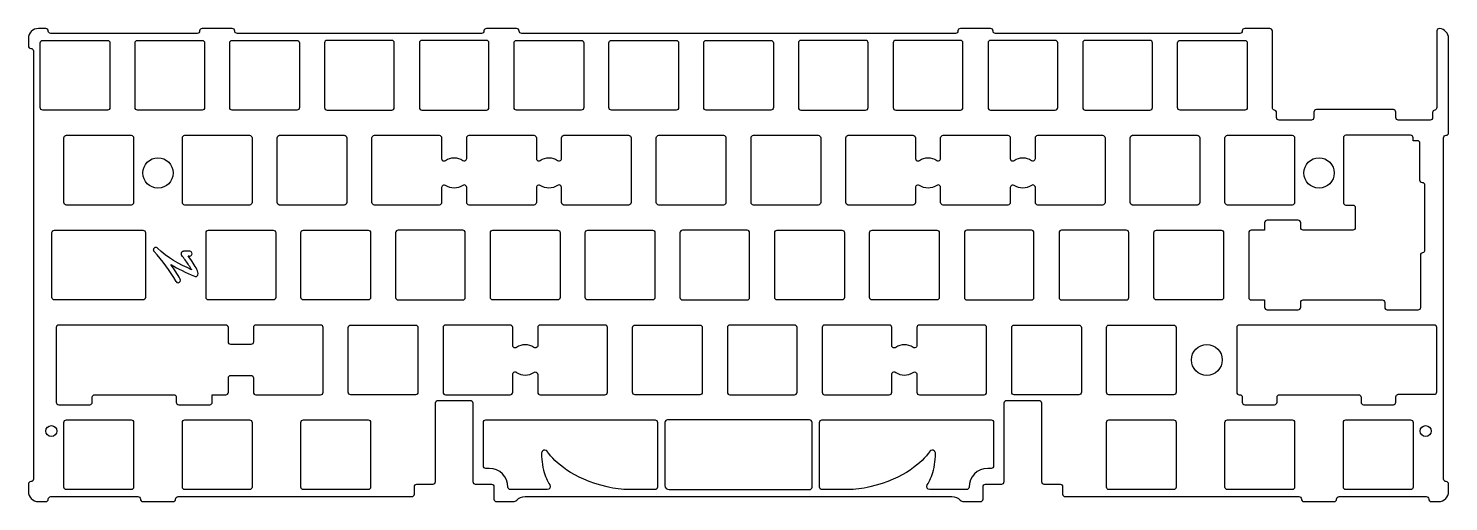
# Model space of a CAD drawing. Header units: millimetres. Extents: x -69 to 217, y -100 to -5.
import ezdxf

# ---------------------------------------------------------------- set-up
doc = ezdxf.new("R2010")
doc.units = ezdxf.units.MM
doc.header["$MEASUREMENT"] = 0
doc.layers.add('Layer 1', color=7, linetype='Continuous', lineweight=0)

# ---------------------------------------------------------------- blocks, each defined once
blk = doc.blocks.new('Block_1')
at = {"layer": 'Layer 1', "color": 18, "lineweight": 25, "true_color": 0x000000}
for points, knots in [([(31.1, -83.64), (31.1, -83.64), (27.62, -83.64), (27.62, -83.64), (27.62, -83.64), (23.18, -83.64), (23.18, -83.64), (22.91, -83.64), (22.68, -83.87), (22.68, -84.14), (22.68, -84.14), (22.68, -92.88), (22.68, -92.88), (22.68, -93.16), (22.91, -93.38), (23.18, -93.38), (23.18, -93.38), (23.86, -93.38), (23.86, -93.38), (25.94, -93.38), (27.62, -95.07), (27.62, -97.14), (27.62, -97.14), (27.62, -97.14), (27.62, -97.14), (27.62, -97.42), (27.85, -97.64), (28.12, -97.64), (28.12, -97.64), (35.48, -97.64), (35.48, -97.64), (35.97, -97.64), (36.27, -97.11), (36.01, -96.7), (35.58, -96.01), (35.07, -94.92), (34.77, -93.73), (34.58, -93), (34.47, -92.23), (34.42, -91.58), (34.42, -91.57), (34.42, -91.57), (34.42, -91.56), (34.4, -91.31), (34.38, -91), (34.38, -90.61), (34.38, -90.6), (34.38, -90.59), (34.38, -90.58), (34.38, -90.57), (34.38, -90.56), (34.38, -90.55), (34.38, -90.49), (34.38, -90.43), (34.38, -90.39), (34.38, -90.38), (34.38, -90.37), (34.38, -90.37), (34.38, -90.36), (34.38, -90.34), (34.38, -90.33), (34.38, -90.32), (34.38, -90.32), (34.38, -90.32), (34.38, -90.31), (34.38, -90.31), (34.38, -90.31), (34.38, -90.3), (34.38, -90.29), (34.38, -90.29), (34.38, -90.28), (34.38, -90.27), (34.39, -90.27), (34.39, -90.26), (34.39, -90.26), (34.39, -90.26), (34.39, -90.23), (34.39, -90.21), (34.4, -90.18), (34.46, -89.93), (34.74, -89.71), (35.02, -89.71), (35.2, -89.72), (35.37, -89.8), (35.47, -89.93), (35.48, -89.94), (35.49, -89.95), (35.5, -89.97), (37.13, -92.2), (40.43, -95.34), (47.57, -97.1), (49.04, -97.47), (50.55, -97.64), (52.06, -97.64), (52.06, -97.64), (57.18, -97.64), (57.18, -97.64), (57.45, -97.64), (57.68, -97.42), (57.68, -97.14), (57.68, -97.14), (57.68, -84.14), (57.68, -84.14), (57.68, -83.87), (57.45, -83.64), (57.18, -83.64), (57.18, -83.64), (31.1, -83.64), (31.1, -83.64)], [0, 0, 0, 0, 1, 1, 1, 2, 2, 2, 3, 3, 3, 4, 4, 4, 5, 5, 5, 6, 6, 6, 7, 7, 7, 8, 8, 8, 9, 9, 9, 10, 10, 10, 11, 11, 11, 12, 12, 12, 13, 13, 13, 14, 14, 14, 15, 15, 15, 16, 16, 16, 17, 17, 17, 18, 18, 18, 19, 19, 19, 20, 20, 20, 21, 21, 21, 22, 22, 22, 23, 23, 23, 24, 24, 24, 25, 25, 25, 26, 26, 26, 27, 27, 27, 28, 28, 28, 29, 29, 29, 30, 30, 30, 31, 31, 31, 32, 32, 32, 33, 33, 33, 34, 34, 34, 35, 35, 35, 36, 36, 36, 36]), ([(59.68, -83.64), (59.68, -83.64), (88.24, -83.64), (88.24, -83.64), (88.51, -83.64), (88.74, -83.87), (88.74, -84.14), (88.74, -84.14), (88.74, -97.14), (88.74, -97.14), (88.74, -97.42), (88.51, -97.64), (88.24, -97.64), (88.24, -97.64), (60.03, -97.64), (60.03, -97.64), (59.56, -97.64), (59.18, -97.26), (59.18, -96.8), (59.18, -96.8), (59.18, -84.14), (59.18, -84.14), (59.18, -83.87), (59.4, -83.64), (59.68, -83.64)], [0, 0, 0, 0, 1, 1, 1, 2, 2, 2, 3, 3, 3, 4, 4, 4, 5, 5, 5, 6, 6, 6, 7, 7, 7, 8, 8, 8, 8]), ([(125.23, -84.14), (125.23, -83.87), (125.01, -83.64), (124.73, -83.64), (124.73, -83.64), (120.3, -83.64), (120.3, -83.64), (120.3, -83.64), (116.82, -83.64), (116.82, -83.64), (116.82, -83.64), (90.74, -83.64), (90.74, -83.64), (90.46, -83.64), (90.24, -83.87), (90.24, -84.14), (90.24, -84.14), (90.24, -97.14), (90.24, -97.14), (90.24, -97.42), (90.46, -97.64), (90.74, -97.64), (90.74, -97.64), (95.86, -97.64), (95.86, -97.64), (97.37, -97.64), (98.88, -97.47), (100.35, -97.1), (107.49, -95.34), (110.78, -92.2), (112.41, -89.97), (112.42, -89.95), (112.43, -89.94), (112.44, -89.93), (112.55, -89.8), (112.71, -89.72), (112.89, -89.71), (113.18, -89.71), (113.46, -89.93), (113.52, -90.18), (113.52, -90.21), (113.53, -90.23), (113.53, -90.26), (113.53, -90.26), (113.53, -90.26), (113.53, -90.27), (113.53, -90.27), (113.53, -90.28), (113.53, -90.29), (113.53, -90.29), (113.53, -90.3), (113.53, -90.31), (113.53, -90.31), (113.53, -90.31), (113.53, -90.32), (113.53, -90.32), (113.53, -90.32), (113.53, -90.33), (113.53, -90.34), (113.53, -90.36), (113.54, -90.37), (113.54, -90.37), (113.54, -90.38), (113.54, -90.39), (113.54, -90.43), (113.54, -90.49), (113.54, -90.55), (113.54, -90.56), (113.54, -90.57), (113.54, -90.58), (113.54, -90.59), (113.54, -90.6), (113.54, -90.61), (113.53, -91), (113.52, -91.31), (113.5, -91.56), (113.5, -91.57), (113.5, -91.57), (113.5, -91.58), (113.45, -92.23), (113.34, -93), (113.15, -93.73), (112.85, -94.92), (112.34, -96.01), (111.9, -96.7), (111.64, -97.11), (111.95, -97.64), (112.43, -97.64), (112.43, -97.64), (119.8, -97.64), (119.8, -97.64), (120.07, -97.64), (120.3, -97.42), (120.3, -97.14), (120.3, -97.14), (120.3, -97.14), (120.3, -97.14), (120.3, -95.07), (121.98, -93.38), (124.05, -93.38), (124.05, -93.38), (124.73, -93.38), (124.73, -93.38), (125.01, -93.38), (125.23, -93.16), (125.23, -92.88), (125.23, -92.88), (125.23, -84.14), (125.23, -84.14)], [0, 0, 0, 0, 1, 1, 1, 2, 2, 2, 3, 3, 3, 4, 4, 4, 5, 5, 5, 6, 6, 6, 7, 7, 7, 8, 8, 8, 9, 9, 9, 10, 10, 10, 11, 11, 11, 12, 12, 12, 13, 13, 13, 14, 14, 14, 15, 15, 15, 16, 16, 16, 17, 17, 17, 18, 18, 18, 19, 19, 19, 20, 20, 20, 21, 21, 21, 22, 22, 22, 23, 23, 23, 24, 24, 24, 25, 25, 25, 26, 26, 26, 27, 27, 27, 28, 28, 28, 29, 29, 29, 30, 30, 30, 31, 31, 31, 32, 32, 32, 33, 33, 33, 34, 34, 34, 35, 35, 35, 36, 36, 36, 36])]:
    blk.add_open_spline(points, degree=3, knots=knots, dxfattribs=at)
blk = doc.blocks.new('Block_0')
at = {"layer": 'Layer 1', "color": 18, "lineweight": 25, "true_color": 0x000000}
blk.add_line((-36.35, -50.73), (-36.32, -50.73), dxfattribs=at)
for centre, radius in [((-42.72, -34.06), 3.05), ((190.64, -34.06), 3.05), ((168.09, -71.6), 3.1), ((-64.15, -85.88), 1.1), ((212.07, -85.88), 1.1)]:
    blk.add_circle(centre, radius, dxfattribs=at)
for points, knots in [([(181.26, -7.44), (181.26, -7.44), (181.26, -5.55), (181.26, -5.55), (181.26, -5.28), (181.03, -5.05), (180.76, -5.05), (180.76, -5.05), (175.72, -5.05), (175.72, -5.05), (175.44, -5.05), (175.19, -5.27), (175.2, -5.54), (175.21, -5.82), (174.98, -6.05), (174.7, -6.05), (174.7, -6.05), (125.64, -6.05), (125.64, -6.05), (125.36, -6.05), (125.11, -5.84), (125.12, -5.57), (125.13, -5.28), (124.9, -5.05), (124.62, -5.05), (124.62, -5.05), (118.57, -5.05), (118.57, -5.05), (118.29, -5.05), (118.04, -5.27), (118.05, -5.54), (118.06, -5.82), (117.83, -6.05), (117.55, -6.05), (117.55, -6.05), (30.39, -6.05), (30.39, -6.05), (30.11, -6.05), (29.86, -5.84), (29.87, -5.57), (29.88, -5.28), (29.65, -5.05), (29.37, -5.05), (29.37, -5.05), (23.32, -5.05), (23.32, -5.05), (23.04, -5.05), (22.79, -5.27), (22.8, -5.54), (22.8, -5.82), (22.58, -6.05), (22.3, -6.05), (22.3, -6.05), (-26.76, -6.05), (-26.76, -6.05), (-27.04, -6.05), (-27.29, -5.84), (-27.28, -5.57), (-27.27, -5.28), (-27.5, -5.05), (-27.78, -5.05), (-27.78, -5.05), (-33.83, -5.05), (-33.83, -5.05), (-34.11, -5.05), (-34.36, -5.27), (-34.35, -5.54), (-34.35, -5.82), (-34.57, -6.05), (-34.85, -6.05), (-34.85, -6.05), (-64.25, -6.05), (-64.25, -6.05), (-64.52, -6.05), (-64.77, -5.84), (-64.77, -5.57), (-64.76, -5.28), (-64.99, -5.05), (-65.27, -5.05), (-65.27, -5.05), (-66.77, -5.05), (-66.77, -5.05), (-67.87, -5.05), (-68.77, -5.95), (-68.77, -7.05), (-68.77, -7.05), (-68.77, -8.53), (-68.77, -8.53), (-68.77, -8.81), (-68.55, -9.06), (-68.28, -9.05), (-68, -9.05), (-67.77, -9.27), (-67.77, -9.55), (-67.77, -9.55), (-67.77, -95.52), (-67.77, -95.52), (-67.77, -95.79), (-67.98, -96.04), (-68.25, -96.04), (-68.54, -96.03), (-68.77, -96.26), (-68.77, -96.54), (-68.77, -96.54), (-68.77, -98.04), (-68.77, -98.04), (-68.77, -99.14), (-67.87, -100.04), (-66.77, -100.04), (-66.77, -100.04), (-65.29, -100.04), (-65.29, -100.04), (-65.01, -100.04), (-64.76, -99.82), (-64.77, -99.55), (-64.77, -99.27), (-64.55, -99.04), (-64.27, -99.04), (-64.27, -99.04), (-46.78, -99.04), (-46.78, -99.04), (-46.5, -99.04), (-46.25, -99.25), (-46.26, -99.52), (-46.27, -99.8), (-46.04, -100.04), (-45.76, -100.04), (-45.76, -100.04), (-39.71, -100.04), (-39.71, -100.04), (-39.43, -100.04), (-39.18, -99.82), (-39.19, -99.55), (-39.19, -99.27), (-38.97, -99.04), (-38.69, -99.04), (-38.69, -99.04), (8.31, -99.04), (8.31, -99.04), (8.58, -99.04), (8.81, -98.81), (8.81, -98.54), (8.81, -98.54), (8.81, -97.04), (8.81, -97.04), (8.81, -96.76), (9.03, -96.54), (9.31, -96.54), (9.31, -96.54), (12.56, -96.54), (12.56, -96.54), (12.83, -96.54), (13.06, -96.31), (13.06, -96.04), (13.06, -96.04), (13.06, -80.21), (13.06, -80.21), (13.06, -79.94), (13.28, -79.71), (13.56, -79.71), (13.56, -79.71), (20.06, -79.71), (20.06, -79.71), (20.33, -79.71), (20.56, -79.94), (20.56, -80.21), (20.56, -80.21), (20.56, -96.04), (20.56, -96.04), (20.56, -96.31), (20.78, -96.54), (21.06, -96.54), (21.06, -96.54), (24.31, -96.54), (24.31, -96.54), (24.58, -96.54), (24.81, -96.76), (24.81, -97.04), (24.81, -97.04), (24.81, -99.54), (24.81, -99.54), (24.81, -99.81), (25.03, -100.04), (25.31, -100.04), (25.31, -100.04), (28.68, -100.04), (28.68, -100.04), (28.94, -100.04), (29.2, -99.93), (29.39, -99.74), (29.39, -99.74), (29.39, -99.74), (29.39, -99.74), (29.84, -99.29), (30.45, -99.04), (31.09, -99.04), (31.09, -99.04), (116.82, -99.04), (116.82, -99.04), (117.46, -99.04), (118.08, -99.29), (118.53, -99.74), (118.53, -99.74), (118.53, -99.74), (118.53, -99.74), (118.72, -99.93), (118.97, -100.04), (119.24, -100.04), (119.24, -100.04), (122.61, -100.04), (122.61, -100.04), (122.88, -100.04), (123.11, -99.81), (123.11, -99.54), (123.11, -99.54), (123.11, -97.04), (123.11, -97.04), (123.11, -96.76), (123.33, -96.54), (123.61, -96.54), (123.61, -96.54), (126.86, -96.54), (126.86, -96.54), (127.13, -96.54), (127.36, -96.31), (127.36, -96.04), (127.36, -96.04), (127.36, -80.21), (127.36, -80.21), (127.36, -79.94), (127.58, -79.71), (127.86, -79.71), (127.86, -79.71), (134.36, -79.71), (134.36, -79.71), (134.63, -79.71), (134.86, -79.94), (134.86, -80.21), (134.86, -80.21), (134.86, -96.04), (134.86, -96.04), (134.86, -96.31), (135.08, -96.54), (135.36, -96.54), (135.36, -96.54), (138.61, -96.54), (138.61, -96.54), (138.88, -96.54), (139.11, -96.76), (139.11, -97.04), (139.11, -97.04), (139.11, -98.54), (139.11, -98.54), (139.11, -98.81), (139.33, -99.04), (139.61, -99.04), (139.61, -99.04), (186.58, -99.04), (186.58, -99.04), (186.86, -99.04), (187.11, -99.25), (187.1, -99.52), (187.1, -99.8), (187.32, -100.04), (187.6, -100.04), (187.6, -100.04), (193.66, -100.04), (193.66, -100.04), (193.93, -100.04), (194.18, -99.82), (194.17, -99.55), (194.17, -99.27), (194.39, -99.04), (194.67, -99.04), (194.67, -99.04), (212.16, -99.04), (212.16, -99.04), (212.44, -99.04), (212.69, -99.25), (212.68, -99.52), (212.68, -99.8), (212.9, -100.04), (213.18, -100.04), (213.18, -100.04), (214.68, -100.04), (214.68, -100.04), (215.79, -100.04), (216.68, -99.14), (216.68, -98.04), (216.68, -98.04), (216.68, -96.56), (216.68, -96.56), (216.68, -96.28), (216.47, -96.03), (216.2, -96.04), (215.91, -96.04), (215.68, -95.82), (215.68, -95.54), (215.68, -95.54), (215.68, -26.97), (215.68, -26.97), (215.68, -26.69), (215.92, -26.49), (216.21, -26.49), (216.48, -26.5), (216.68, -26.25), (216.68, -25.97), (216.68, -25.97), (216.68, -7.05), (216.68, -7.05), (216.68, -6.01), (215.89, -5.15), (214.85, -5.06), (214.57, -5.04), (214.33, -5.24), (214.31, -5.52), (214.31, -5.53), (214.31, -5.54), (214.31, -5.56), (214.31, -5.56), (214.31, -7.44), (214.31, -7.44)], [0, 0, 0, 0, 1, 1, 1, 2, 2, 2, 3, 3, 3, 4, 4, 4, 5, 5, 5, 6, 6, 6, 7, 7, 7, 8, 8, 8, 9, 9, 9, 10, 10, 10, 11, 11, 11, 12, 12, 12, 13, 13, 13, 14, 14, 14, 15, 15, 15, 16, 16, 16, 17, 17, 17, 18, 18, 18, 19, 19, 19, 20, 20, 20, 21, 21, 21, 22, 22, 22, 23, 23, 23, 24, 24, 24, 25, 25, 25, 26, 26, 26, 27, 27, 27, 28, 28, 28, 29, 29, 29, 30, 30, 30, 31, 31, 31, 32, 32, 32, 33, 33, 33, 34, 34, 34, 35, 35, 35, 36, 36, 36, 37, 37, 37, 38, 38, 38, 39, 39, 39, 40, 40, 40, 41, 41, 41, 42, 42, 42, 43, 43, 43, 44, 44, 44, 45, 45, 45, 46, 46, 46, 47, 47, 47, 48, 48, 48, 49, 49, 49, 50, 50, 50, 51, 51, 51, 52, 52, 52, 53, 53, 53, 54, 54, 54, 55, 55, 55, 56, 56, 56, 57, 57, 57, 58, 58, 58, 59, 59, 59, 60, 60, 60, 61, 61, 61, 62, 62, 62, 63, 63, 63, 64, 64, 64, 65, 65, 65, 66, 66, 66, 67, 67, 67, 68, 68, 68, 69, 69, 69, 70, 70, 70, 71, 71, 71, 72, 72, 72, 73, 73, 73, 74, 74, 74, 75, 75, 75, 76, 76, 76, 77, 77, 77, 78, 78, 78, 79, 79, 79, 80, 80, 80, 81, 81, 81, 82, 82, 82, 83, 83, 83, 84, 84, 84, 85, 85, 85, 86, 86, 86, 87, 87, 87, 88, 88, 88, 89, 89, 89, 90, 90, 90, 91, 91, 91, 92, 92, 92, 93, 93, 93, 94, 94, 94, 95, 95, 95, 96, 96, 96, 97, 97, 97, 98, 98, 98, 99, 99, 99, 100, 100, 100, 101, 101, 101, 102, 102, 102, 103, 103, 103, 104, 104, 104, 105, 105, 105, 106, 106, 106, 107, 107, 107, 107]), ([(-52.39, -7.94), (-52.39, -7.67), (-52.62, -7.44), (-52.89, -7.44), (-52.89, -7.44), (-65.89, -7.44), (-65.89, -7.44), (-66.17, -7.44), (-66.39, -7.67), (-66.39, -7.94), (-66.39, -7.94), (-66.39, -20.94), (-66.39, -20.94), (-66.39, -21.22), (-66.17, -21.44), (-65.89, -21.44), (-65.89, -21.44), (-52.89, -21.44), (-52.89, -21.44), (-52.62, -21.44), (-52.39, -21.22), (-52.39, -20.94), (-52.39, -20.94), (-52.39, -7.94), (-52.39, -7.94)], [0, 0, 0, 0, 1, 1, 1, 2, 2, 2, 3, 3, 3, 4, 4, 4, 5, 5, 5, 6, 6, 6, 7, 7, 7, 8, 8, 8, 8]), ([(-33.34, -7.94), (-33.34, -7.67), (-33.57, -7.44), (-33.84, -7.44), (-33.84, -7.44), (-46.84, -7.44), (-46.84, -7.44), (-47.12, -7.44), (-47.34, -7.67), (-47.34, -7.94), (-47.34, -7.94), (-47.34, -20.94), (-47.34, -20.94), (-47.34, -21.22), (-47.12, -21.44), (-46.84, -21.44), (-46.84, -21.44), (-33.84, -21.44), (-33.84, -21.44), (-33.57, -21.44), (-33.34, -21.22), (-33.34, -20.94), (-33.34, -20.94), (-33.34, -7.94), (-33.34, -7.94)], [0, 0, 0, 0, 1, 1, 1, 2, 2, 2, 3, 3, 3, 4, 4, 4, 5, 5, 5, 6, 6, 6, 7, 7, 7, 8, 8, 8, 8]), ([(-27.79, -21.44), (-27.79, -21.44), (-14.79, -21.44), (-14.79, -21.44), (-14.52, -21.44), (-14.29, -21.22), (-14.29, -20.94), (-14.29, -20.94), (-14.29, -7.94), (-14.29, -7.94), (-14.29, -7.67), (-14.52, -7.44), (-14.79, -7.44), (-14.79, -7.44), (-27.79, -7.44), (-27.79, -7.44), (-28.07, -7.44), (-28.29, -7.67), (-28.29, -7.94), (-28.29, -7.94), (-28.29, -20.94), (-28.29, -20.94), (-28.29, -21.22), (-28.07, -21.44), (-27.79, -21.44)], [0, 0, 0, 0, 1, 1, 1, 2, 2, 2, 3, 3, 3, 4, 4, 4, 5, 5, 5, 6, 6, 6, 7, 7, 7, 8, 8, 8, 8]), ([(4.76, -7.94), (4.76, -7.94), (4.76, -20.94), (4.76, -20.94), (4.76, -21.22), (4.53, -21.44), (4.26, -21.44), (4.26, -21.44), (-8.74, -21.44), (-8.74, -21.44), (-9.02, -21.44), (-9.24, -21.22), (-9.24, -20.94), (-9.24, -20.94), (-9.24, -7.94), (-9.24, -7.94), (-9.24, -7.67), (-9.02, -7.44), (-8.74, -7.44), (-8.74, -7.44), (4.26, -7.44), (4.26, -7.44), (4.53, -7.44), (4.76, -7.67), (4.76, -7.94)], [0, 0, 0, 0, 1, 1, 1, 2, 2, 2, 3, 3, 3, 4, 4, 4, 5, 5, 5, 6, 6, 6, 7, 7, 7, 8, 8, 8, 8]), ([(9.81, -20.94), (9.81, -20.94), (9.81, -7.94), (9.81, -7.94), (9.81, -7.67), (10.03, -7.44), (10.31, -7.44), (10.31, -7.44), (23.31, -7.44), (23.31, -7.44), (23.58, -7.44), (23.81, -7.67), (23.81, -7.94), (23.81, -7.94), (23.81, -20.94), (23.81, -20.94), (23.81, -21.22), (23.58, -21.44), (23.31, -21.44), (23.31, -21.44), (10.31, -21.44), (10.31, -21.44), (10.03, -21.44), (9.81, -21.22), (9.81, -20.94)], [0, 0, 0, 0, 1, 1, 1, 2, 2, 2, 3, 3, 3, 4, 4, 4, 5, 5, 5, 6, 6, 6, 7, 7, 7, 8, 8, 8, 8]), ([(42.86, -7.94), (42.86, -7.67), (42.63, -7.44), (42.36, -7.44), (42.36, -7.44), (29.36, -7.44), (29.36, -7.44), (29.08, -7.44), (28.86, -7.67), (28.86, -7.94), (28.86, -7.94), (28.86, -20.94), (28.86, -20.94), (28.86, -21.22), (29.08, -21.44), (29.36, -21.44), (29.36, -21.44), (42.36, -21.44), (42.36, -21.44), (42.63, -21.44), (42.86, -21.22), (42.86, -20.94), (42.86, -20.94), (42.86, -7.94), (42.86, -7.94)], [0, 0, 0, 0, 1, 1, 1, 2, 2, 2, 3, 3, 3, 4, 4, 4, 5, 5, 5, 6, 6, 6, 7, 7, 7, 8, 8, 8, 8]), ([(48.41, -21.44), (48.41, -21.44), (61.41, -21.44), (61.41, -21.44), (61.68, -21.44), (61.91, -21.22), (61.91, -20.94), (61.91, -20.94), (61.91, -7.94), (61.91, -7.94), (61.91, -7.67), (61.68, -7.44), (61.41, -7.44), (61.41, -7.44), (48.41, -7.44), (48.41, -7.44), (48.13, -7.44), (47.91, -7.67), (47.91, -7.94), (47.91, -7.94), (47.91, -20.94), (47.91, -20.94), (47.91, -21.22), (48.13, -21.44), (48.41, -21.44)], [0, 0, 0, 0, 1, 1, 1, 2, 2, 2, 3, 3, 3, 4, 4, 4, 5, 5, 5, 6, 6, 6, 7, 7, 7, 8, 8, 8, 8]), ([(67.46, -7.44), (67.18, -7.44), (66.96, -7.67), (66.96, -7.94), (66.96, -7.94), (66.96, -20.94), (66.96, -20.94), (66.96, -21.22), (67.18, -21.44), (67.46, -21.44), (67.46, -21.44), (80.46, -21.44), (80.46, -21.44), (80.73, -21.44), (80.96, -21.22), (80.96, -20.94), (80.96, -20.94), (80.96, -7.94), (80.96, -7.94), (80.96, -7.67), (80.73, -7.44), (80.46, -7.44), (80.46, -7.44), (67.46, -7.44), (67.46, -7.44)], [0, 0, 0, 0, 1, 1, 1, 2, 2, 2, 3, 3, 3, 4, 4, 4, 5, 5, 5, 6, 6, 6, 7, 7, 7, 8, 8, 8, 8]), ([(86.51, -7.44), (86.51, -7.44), (99.51, -7.44), (99.51, -7.44), (99.78, -7.44), (100.01, -7.67), (100.01, -7.94), (100.01, -7.94), (100.01, -20.94), (100.01, -20.94), (100.01, -21.22), (99.78, -21.44), (99.51, -21.44), (99.51, -21.44), (86.51, -21.44), (86.51, -21.44), (86.23, -21.44), (86.01, -21.22), (86.01, -20.94), (86.01, -20.94), (86.01, -7.94), (86.01, -7.94), (86.01, -7.67), (86.23, -7.44), (86.51, -7.44)], [0, 0, 0, 0, 1, 1, 1, 2, 2, 2, 3, 3, 3, 4, 4, 4, 5, 5, 5, 6, 6, 6, 7, 7, 7, 8, 8, 8, 8]), ([(105.56, -7.44), (105.56, -7.44), (118.56, -7.44), (118.56, -7.44), (118.83, -7.44), (119.06, -7.67), (119.06, -7.94), (119.06, -7.94), (119.06, -20.94), (119.06, -20.94), (119.06, -21.22), (118.83, -21.44), (118.56, -21.44), (118.56, -21.44), (105.56, -21.44), (105.56, -21.44), (105.28, -21.44), (105.06, -21.22), (105.06, -20.94), (105.06, -20.94), (105.06, -7.94), (105.06, -7.94), (105.06, -7.67), (105.28, -7.44), (105.56, -7.44)], [0, 0, 0, 0, 1, 1, 1, 2, 2, 2, 3, 3, 3, 4, 4, 4, 5, 5, 5, 6, 6, 6, 7, 7, 7, 8, 8, 8, 8]), ([(124.61, -7.44), (124.61, -7.44), (137.61, -7.44), (137.61, -7.44), (137.88, -7.44), (138.11, -7.67), (138.11, -7.94), (138.11, -7.94), (138.11, -20.94), (138.11, -20.94), (138.11, -21.22), (137.88, -21.44), (137.61, -21.44), (137.61, -21.44), (124.61, -21.44), (124.61, -21.44), (124.33, -21.44), (124.11, -21.22), (124.11, -20.94), (124.11, -20.94), (124.11, -7.94), (124.11, -7.94), (124.11, -7.67), (124.33, -7.44), (124.61, -7.44)], [0, 0, 0, 0, 1, 1, 1, 2, 2, 2, 3, 3, 3, 4, 4, 4, 5, 5, 5, 6, 6, 6, 7, 7, 7, 8, 8, 8, 8]), ([(156.66, -21.44), (156.66, -21.44), (143.66, -21.44), (143.66, -21.44), (143.38, -21.44), (143.16, -21.22), (143.16, -20.94), (143.16, -20.94), (143.16, -7.94), (143.16, -7.94), (143.16, -7.67), (143.38, -7.44), (143.66, -7.44), (143.66, -7.44), (156.66, -7.44), (156.66, -7.44), (156.93, -7.44), (157.16, -7.67), (157.16, -7.94), (157.16, -7.94), (157.16, -20.94), (157.16, -20.94), (157.16, -21.22), (156.93, -21.44), (156.66, -21.44)], [0, 0, 0, 0, 1, 1, 1, 2, 2, 2, 3, 3, 3, 4, 4, 4, 5, 5, 5, 6, 6, 6, 7, 7, 7, 8, 8, 8, 8]), ([(176.21, -7.94), (176.21, -7.67), (175.98, -7.44), (175.71, -7.44), (175.71, -7.44), (162.71, -7.44), (162.71, -7.44), (162.43, -7.44), (162.21, -7.67), (162.21, -7.94), (162.21, -7.94), (162.21, -20.94), (162.21, -20.94), (162.21, -21.22), (162.43, -21.44), (162.71, -21.44), (162.71, -21.44), (175.71, -21.44), (175.71, -21.44), (175.98, -21.44), (176.21, -21.22), (176.21, -20.94), (176.21, -20.94), (176.21, -7.94), (176.21, -7.94)], [0, 0, 0, 0, 1, 1, 1, 2, 2, 2, 3, 3, 3, 4, 4, 4, 5, 5, 5, 6, 6, 6, 7, 7, 7, 8, 8, 8, 8]), ([(214.31, -7.44), (214.31, -7.44), (214.31, -20.94), (214.31, -20.94), (214.31, -21.19), (214.13, -21.4), (213.89, -21.44), (213.65, -21.48), (213.47, -21.69), (213.47, -21.93), (213.47, -21.93), (213.47, -22.94), (213.47, -22.94), (213.47, -23.22), (213.25, -23.44), (212.97, -23.44), (212.97, -23.44), (206.58, -23.44), (206.58, -23.44), (206.3, -23.44), (206.08, -23.22), (206.08, -22.94), (206.08, -22.94), (206.08, -21.84), (206.08, -21.84), (206.08, -21.57), (205.85, -21.34), (205.58, -21.34), (205.58, -21.34), (190.1, -21.34), (190.1, -21.34), (189.82, -21.34), (189.6, -21.57), (189.6, -21.84), (189.6, -21.84), (189.6, -22.94), (189.6, -22.94), (189.6, -23.22), (189.37, -23.44), (189.1, -23.44), (189.1, -23.44), (182.6, -23.44), (182.6, -23.44), (182.32, -23.44), (182.1, -23.22), (182.1, -22.94), (182.1, -22.94), (182.1, -21.93), (182.1, -21.93), (182.1, -21.69), (181.92, -21.48), (181.68, -21.44), (181.44, -21.4), (181.26, -21.19), (181.26, -20.94), (181.26, -20.94), (181.26, -7.44), (181.26, -7.44)], [0, 0, 0, 0, 1, 1, 1, 2, 2, 2, 3, 3, 3, 4, 4, 4, 5, 5, 5, 6, 6, 6, 7, 7, 7, 8, 8, 8, 9, 9, 9, 10, 10, 10, 11, 11, 11, 12, 12, 12, 13, 13, 13, 14, 14, 14, 15, 15, 15, 16, 16, 16, 17, 17, 17, 18, 18, 18, 19, 19, 19, 19]), ([(-47.63, -26.99), (-47.63, -26.72), (-47.85, -26.49), (-48.13, -26.49), (-48.13, -26.49), (-61.13, -26.49), (-61.13, -26.49), (-61.41, -26.49), (-61.63, -26.72), (-61.63, -26.99), (-61.63, -26.99), (-61.63, -39.99), (-61.63, -39.99), (-61.63, -40.27), (-61.41, -40.49), (-61.13, -40.49), (-61.13, -40.49), (-48.13, -40.49), (-48.13, -40.49), (-47.85, -40.49), (-47.63, -40.27), (-47.63, -39.99), (-47.63, -39.99), (-47.63, -26.99), (-47.63, -26.99)], [0, 0, 0, 0, 1, 1, 1, 2, 2, 2, 3, 3, 3, 4, 4, 4, 5, 5, 5, 6, 6, 6, 7, 7, 7, 8, 8, 8, 8]), ([(-37.32, -26.49), (-37.59, -26.49), (-37.82, -26.72), (-37.82, -26.99), (-37.82, -26.99), (-37.82, -39.99), (-37.82, -39.99), (-37.82, -40.27), (-37.59, -40.49), (-37.32, -40.49), (-37.32, -40.49), (-24.32, -40.49), (-24.32, -40.49), (-24.04, -40.49), (-23.82, -40.27), (-23.82, -39.99), (-23.82, -39.99), (-23.82, -26.99), (-23.82, -26.99), (-23.82, -26.72), (-24.04, -26.49), (-24.32, -26.49), (-24.32, -26.49), (-37.32, -26.49), (-37.32, -26.49)], [0, 0, 0, 0, 1, 1, 1, 2, 2, 2, 3, 3, 3, 4, 4, 4, 5, 5, 5, 6, 6, 6, 7, 7, 7, 8, 8, 8, 8]), ([(-4.77, -39.99), (-4.77, -39.99), (-4.77, -26.99), (-4.77, -26.99), (-4.77, -26.72), (-4.99, -26.49), (-5.27, -26.49), (-5.27, -26.49), (-18.27, -26.49), (-18.27, -26.49), (-18.54, -26.49), (-18.77, -26.72), (-18.77, -26.99), (-18.77, -26.99), (-18.77, -39.99), (-18.77, -39.99), (-18.77, -40.27), (-18.54, -40.49), (-18.27, -40.49), (-18.27, -40.49), (-5.27, -40.49), (-5.27, -40.49), (-4.99, -40.49), (-4.77, -40.27), (-4.77, -39.99)], [0, 0, 0, 0, 1, 1, 1, 2, 2, 2, 3, 3, 3, 4, 4, 4, 5, 5, 5, 6, 6, 6, 7, 7, 7, 8, 8, 8, 8]), ([(51.88, -26.49), (51.88, -26.49), (38.88, -26.49), (38.88, -26.49), (38.61, -26.49), (38.38, -26.72), (38.38, -26.99), (38.38, -26.99), (38.38, -31.14), (38.38, -31.14), (38.38, -31.24), (38.35, -31.34), (38.29, -31.43), (38.14, -31.65), (37.82, -31.71), (37.6, -31.55), (36.55, -30.83), (35.16, -30.83), (34.12, -31.55), (34.03, -31.61), (33.94, -31.64), (33.83, -31.64), (33.56, -31.64), (33.33, -31.42), (33.33, -31.14), (33.33, -31.14), (33.33, -26.99), (33.33, -26.99), (33.33, -26.72), (33.11, -26.49), (32.83, -26.49), (32.83, -26.49), (32.83, -26.49), (32.83, -26.49), (32.83, -26.49), (19.83, -26.49), (19.83, -26.49), (19.83, -26.49), (19.83, -26.49), (19.83, -26.49), (19.56, -26.49), (19.33, -26.72), (19.33, -26.99), (19.33, -26.99), (19.33, -31.14), (19.33, -31.14), (19.33, -31.24), (19.3, -31.34), (19.24, -31.43), (19.09, -31.65), (18.77, -31.71), (18.55, -31.55), (17.5, -30.83), (16.11, -30.83), (15.07, -31.55), (14.98, -31.61), (14.89, -31.64), (14.78, -31.64), (14.51, -31.64), (14.28, -31.42), (14.28, -31.14), (14.28, -31.14), (14.28, -26.99), (14.28, -26.99), (14.28, -26.72), (14.06, -26.49), (13.78, -26.49), (13.78, -26.49), (13.78, -26.49), (13.78, -26.49), (13.78, -26.49), (0.78, -26.49), (0.78, -26.49), (0.78, -26.49), (0.78, -26.49), (0.78, -26.49), (0.51, -26.49), (0.28, -26.72), (0.28, -26.99), (0.28, -26.99), (0.28, -39.99), (0.28, -39.99), (0.28, -40.27), (0.51, -40.49), (0.78, -40.49), (0.78, -40.49), (0.78, -40.49), (0.78, -40.49), (0.78, -40.49), (13.78, -40.49), (13.78, -40.49), (13.78, -40.49), (13.78, -40.49), (13.78, -40.49), (14.06, -40.49), (14.28, -40.27), (14.28, -39.99), (14.28, -39.99), (14.28, -36.97), (14.28, -36.97), (14.28, -36.87), (14.31, -36.77), (14.37, -36.69), (14.53, -36.46), (14.84, -36.4), (15.07, -36.56), (16.11, -37.29), (17.5, -37.29), (18.55, -36.56), (18.63, -36.5), (18.73, -36.47), (18.83, -36.47), (19.11, -36.47), (19.33, -36.7), (19.33, -36.97), (19.33, -36.97), (19.33, -39.99), (19.33, -39.99), (19.33, -40.27), (19.56, -40.49), (19.83, -40.49), (19.83, -40.49), (19.83, -40.49), (19.83, -40.49), (19.83, -40.49), (32.83, -40.49), (32.83, -40.49), (32.83, -40.49), (32.83, -40.49), (32.83, -40.49), (33.11, -40.49), (33.33, -40.27), (33.33, -39.99), (33.33, -39.99), (33.33, -36.97), (33.33, -36.97), (33.33, -36.87), (33.36, -36.77), (33.42, -36.69), (33.58, -36.46), (33.89, -36.4), (34.12, -36.56), (35.16, -37.29), (36.55, -37.29), (37.6, -36.56), (37.68, -36.5), (37.78, -36.47), (37.88, -36.47), (38.16, -36.47), (38.38, -36.7), (38.38, -36.97), (38.38, -36.97), (38.38, -39.99), (38.38, -39.99), (38.38, -40.27), (38.61, -40.49), (38.88, -40.49), (38.88, -40.49), (51.88, -40.49), (51.88, -40.49), (52.16, -40.49), (52.38, -40.27), (52.38, -39.99), (52.38, -39.99), (52.38, -26.99), (52.38, -26.99), (52.38, -26.72), (52.16, -26.49), (51.88, -26.49)], [0, 0, 0, 0, 1, 1, 1, 2, 2, 2, 3, 3, 3, 4, 4, 4, 5, 5, 5, 6, 6, 6, 7, 7, 7, 8, 8, 8, 9, 9, 9, 10, 10, 10, 11, 11, 11, 12, 12, 12, 13, 13, 13, 14, 14, 14, 15, 15, 15, 16, 16, 16, 17, 17, 17, 18, 18, 18, 19, 19, 19, 20, 20, 20, 21, 21, 21, 22, 22, 22, 23, 23, 23, 24, 24, 24, 25, 25, 25, 26, 26, 26, 27, 27, 27, 28, 28, 28, 29, 29, 29, 30, 30, 30, 31, 31, 31, 32, 32, 32, 33, 33, 33, 34, 34, 34, 35, 35, 35, 36, 36, 36, 37, 37, 37, 38, 38, 38, 39, 39, 39, 40, 40, 40, 41, 41, 41, 42, 42, 42, 43, 43, 43, 44, 44, 44, 45, 45, 45, 46, 46, 46, 47, 47, 47, 48, 48, 48, 49, 49, 49, 50, 50, 50, 51, 51, 51, 52, 52, 52, 53, 53, 53, 54, 54, 54, 55, 55, 55, 56, 56, 56, 56]), ([(57.43, -39.99), (57.43, -40.27), (57.66, -40.49), (57.93, -40.49), (57.93, -40.49), (70.93, -40.49), (70.93, -40.49), (71.21, -40.49), (71.43, -40.27), (71.43, -39.99), (71.43, -39.99), (71.43, -26.99), (71.43, -26.99), (71.43, -26.72), (71.21, -26.49), (70.93, -26.49), (70.93, -26.49), (57.93, -26.49), (57.93, -26.49), (57.66, -26.49), (57.43, -26.72), (57.43, -26.99), (57.43, -26.99), (57.43, -39.99), (57.43, -39.99)], [0, 0, 0, 0, 1, 1, 1, 2, 2, 2, 3, 3, 3, 4, 4, 4, 5, 5, 5, 6, 6, 6, 7, 7, 7, 8, 8, 8, 8]), ([(90.48, -39.99), (90.48, -39.99), (90.48, -26.99), (90.48, -26.99), (90.48, -26.72), (90.26, -26.49), (89.98, -26.49), (89.98, -26.49), (76.98, -26.49), (76.98, -26.49), (76.71, -26.49), (76.48, -26.72), (76.48, -26.99), (76.48, -26.99), (76.48, -39.99), (76.48, -39.99), (76.48, -40.27), (76.71, -40.49), (76.98, -40.49), (76.98, -40.49), (89.98, -40.49), (89.98, -40.49), (90.26, -40.49), (90.48, -40.27), (90.48, -39.99)], [0, 0, 0, 0, 1, 1, 1, 2, 2, 2, 3, 3, 3, 4, 4, 4, 5, 5, 5, 6, 6, 6, 7, 7, 7, 8, 8, 8, 8]), ([(147.13, -26.49), (147.13, -26.49), (134.13, -26.49), (134.13, -26.49), (133.86, -26.49), (133.63, -26.72), (133.63, -26.99), (133.63, -26.99), (133.63, -31.14), (133.63, -31.14), (133.63, -31.24), (133.6, -31.34), (133.54, -31.43), (133.39, -31.65), (133.07, -31.71), (132.85, -31.55), (131.8, -30.83), (130.41, -30.83), (129.37, -31.55), (129.28, -31.61), (129.19, -31.64), (129.08, -31.64), (128.81, -31.64), (128.58, -31.42), (128.58, -31.14), (128.58, -31.14), (128.58, -26.99), (128.58, -26.99), (128.58, -26.72), (128.36, -26.49), (128.08, -26.49), (128.08, -26.49), (115.08, -26.49), (115.08, -26.49), (114.81, -26.49), (114.58, -26.72), (114.58, -26.99), (114.58, -26.99), (114.58, -31.14), (114.58, -31.14), (114.58, -31.24), (114.55, -31.34), (114.49, -31.43), (114.34, -31.65), (114.03, -31.71), (113.8, -31.55), (112.75, -30.83), (111.36, -30.83), (110.32, -31.55), (110.23, -31.61), (110.14, -31.64), (110.03, -31.64), (109.76, -31.64), (109.53, -31.42), (109.53, -31.14), (109.53, -31.14), (109.53, -26.99), (109.53, -26.99), (109.53, -26.72), (109.31, -26.49), (109.03, -26.49), (109.03, -26.49), (96.03, -26.49), (96.03, -26.49), (95.76, -26.49), (95.53, -26.72), (95.53, -26.99), (95.53, -26.99), (95.53, -39.99), (95.53, -39.99), (95.53, -40.27), (95.76, -40.49), (96.03, -40.49), (96.03, -40.49), (109.03, -40.49), (109.03, -40.49), (109.31, -40.49), (109.53, -40.27), (109.53, -39.99), (109.53, -39.99), (109.53, -36.97), (109.53, -36.97), (109.53, -36.87), (109.56, -36.77), (109.62, -36.69), (109.78, -36.46), (110.09, -36.4), (110.32, -36.56), (111.36, -37.29), (112.75, -37.29), (113.8, -36.56), (113.88, -36.5), (113.98, -36.47), (114.08, -36.47), (114.36, -36.47), (114.58, -36.7), (114.58, -36.97), (114.58, -36.97), (114.58, -39.99), (114.58, -39.99), (114.58, -40.27), (114.81, -40.49), (115.08, -40.49), (115.08, -40.49), (128.08, -40.49), (128.08, -40.49), (128.36, -40.49), (128.58, -40.27), (128.58, -39.99), (128.58, -39.99), (128.58, -36.97), (128.58, -36.97), (128.58, -36.87), (128.61, -36.77), (128.67, -36.69), (128.83, -36.46), (129.14, -36.4), (129.37, -36.56), (130.41, -37.29), (131.8, -37.29), (132.85, -36.56), (132.93, -36.5), (133.03, -36.47), (133.13, -36.47), (133.41, -36.47), (133.63, -36.7), (133.63, -36.97), (133.63, -36.97), (133.63, -39.99), (133.63, -39.99), (133.63, -40.27), (133.86, -40.49), (134.13, -40.49), (134.13, -40.49), (147.13, -40.49), (147.13, -40.49), (147.41, -40.49), (147.63, -40.27), (147.63, -39.99), (147.63, -39.99), (147.63, -26.99), (147.63, -26.99), (147.63, -26.72), (147.41, -26.49), (147.13, -26.49)], [0, 0, 0, 0, 1, 1, 1, 2, 2, 2, 3, 3, 3, 4, 4, 4, 5, 5, 5, 6, 6, 6, 7, 7, 7, 8, 8, 8, 9, 9, 9, 10, 10, 10, 11, 11, 11, 12, 12, 12, 13, 13, 13, 14, 14, 14, 15, 15, 15, 16, 16, 16, 17, 17, 17, 18, 18, 18, 19, 19, 19, 20, 20, 20, 21, 21, 21, 22, 22, 22, 23, 23, 23, 24, 24, 24, 25, 25, 25, 26, 26, 26, 27, 27, 27, 28, 28, 28, 29, 29, 29, 30, 30, 30, 31, 31, 31, 32, 32, 32, 33, 33, 33, 34, 34, 34, 35, 35, 35, 36, 36, 36, 37, 37, 37, 38, 38, 38, 39, 39, 39, 40, 40, 40, 41, 41, 41, 42, 42, 42, 43, 43, 43, 44, 44, 44, 45, 45, 45, 46, 46, 46, 47, 47, 47, 48, 48, 48, 48]), ([(166.18, -40.49), (166.46, -40.49), (166.68, -40.27), (166.68, -39.99), (166.68, -39.99), (166.68, -26.99), (166.68, -26.99), (166.68, -26.72), (166.46, -26.49), (166.18, -26.49), (166.18, -26.49), (153.18, -26.49), (153.18, -26.49), (152.91, -26.49), (152.68, -26.72), (152.68, -26.99), (152.68, -26.99), (152.68, -39.99), (152.68, -39.99), (152.68, -40.27), (152.91, -40.49), (153.18, -40.49), (153.18, -40.49), (166.18, -40.49), (166.18, -40.49)], [0, 0, 0, 0, 1, 1, 1, 2, 2, 2, 3, 3, 3, 4, 4, 4, 5, 5, 5, 6, 6, 6, 7, 7, 7, 8, 8, 8, 8]), ([(185.23, -40.49), (185.51, -40.49), (185.73, -40.27), (185.73, -39.99), (185.73, -39.99), (185.73, -26.99), (185.73, -26.99), (185.73, -26.72), (185.51, -26.49), (185.23, -26.49), (185.23, -26.49), (172.23, -26.49), (172.23, -26.49), (171.96, -26.49), (171.73, -26.72), (171.73, -26.99), (171.73, -26.99), (171.73, -39.99), (171.73, -39.99), (171.73, -40.27), (171.96, -40.49), (172.23, -40.49), (172.23, -40.49), (185.23, -40.49), (185.23, -40.49)], [0, 0, 0, 0, 1, 1, 1, 2, 2, 2, 3, 3, 3, 4, 4, 4, 5, 5, 5, 6, 6, 6, 7, 7, 7, 8, 8, 8, 8]), ([(196.05, -26.49), (196.05, -26.49), (209.05, -26.49), (209.05, -26.49), (209.32, -26.49), (209.55, -26.72), (209.55, -26.99), (209.55, -26.99), (209.55, -27.58), (209.55, -27.58), (209.55, -27.58), (210.43, -27.58), (210.43, -27.58), (210.7, -27.58), (210.93, -27.8), (210.93, -28.08), (210.93, -28.08), (210.93, -35.52), (210.93, -35.52), (210.93, -35.8), (211.15, -36.02), (211.43, -36.02), (211.7, -36.02), (211.93, -36.24), (211.93, -36.52), (211.93, -36.52), (211.93, -49.52), (211.93, -49.52), (211.93, -49.76), (211.75, -49.97), (211.51, -50.01), (211.27, -50.05), (211.09, -50.26), (211.09, -50.51), (211.09, -50.51), (211.09, -61.04), (211.09, -61.04), (211.09, -61.32), (210.87, -61.54), (210.59, -61.54), (210.59, -61.54), (204.34, -61.54), (204.34, -61.54), (204.06, -61.54), (203.84, -61.32), (203.84, -61.04), (203.84, -61.04), (203.84, -60.04), (203.84, -60.04), (203.84, -59.77), (203.62, -59.54), (203.34, -59.54), (203.34, -59.54), (190, -59.54), (190, -59.54), (190, -59.54), (190, -59.54), (190, -59.54), (190, -59.54), (187.46, -59.54), (187.46, -59.54), (187.18, -59.55), (186.96, -59.77), (186.96, -60.04), (186.96, -60.04), (186.96, -61.04), (186.96, -61.04), (186.96, -61.32), (186.74, -61.54), (186.46, -61.54), (186.46, -61.54), (180.21, -61.54), (180.21, -61.54), (179.94, -61.54), (179.71, -61.32), (179.71, -61.04), (179.71, -61.04), (179.71, -59.54), (179.71, -59.54), (179.71, -59.54), (177, -59.54), (177, -59.54), (176.72, -59.54), (176.5, -59.32), (176.5, -59.04), (176.5, -59.04), (176.5, -46.04), (176.5, -46.04), (176.5, -45.77), (176.72, -45.54), (177, -45.54), (177, -45.54), (179.71, -45.54), (179.71, -45.54), (179.71, -45.54), (179.71, -44.04), (179.71, -44.04), (179.71, -43.77), (179.94, -43.54), (180.21, -43.54), (180.21, -43.54), (186.46, -43.54), (186.46, -43.54), (186.74, -43.54), (186.96, -43.77), (186.96, -44.04), (186.96, -44.04), (186.96, -45.04), (186.96, -45.04), (186.96, -45.32), (187.19, -45.54), (187.46, -45.54), (187.46, -45.54), (197.43, -45.54), (197.43, -45.54), (197.7, -45.54), (197.93, -45.32), (197.93, -45.04), (197.93, -45.04), (197.93, -40.99), (197.93, -40.99), (197.93, -40.72), (197.7, -40.49), (197.43, -40.49), (197.43, -40.49), (196.05, -40.49), (196.05, -40.49), (195.77, -40.49), (195.55, -40.27), (195.55, -39.99), (195.55, -39.99), (195.55, -26.99), (195.55, -26.99), (195.55, -26.72), (195.77, -26.49), (196.05, -26.49)], [0, 0, 0, 0, 1, 1, 1, 2, 2, 2, 3, 3, 3, 4, 4, 4, 5, 5, 5, 6, 6, 6, 7, 7, 7, 8, 8, 8, 9, 9, 9, 10, 10, 10, 11, 11, 11, 12, 12, 12, 13, 13, 13, 14, 14, 14, 15, 15, 15, 16, 16, 16, 17, 17, 17, 18, 18, 18, 19, 19, 19, 20, 20, 20, 21, 21, 21, 22, 22, 22, 23, 23, 23, 24, 24, 24, 25, 25, 25, 26, 26, 26, 27, 27, 27, 28, 28, 28, 29, 29, 29, 30, 30, 30, 31, 31, 31, 32, 32, 32, 33, 33, 33, 34, 34, 34, 35, 35, 35, 36, 36, 36, 37, 37, 37, 38, 38, 38, 39, 39, 39, 40, 40, 40, 41, 41, 41, 42, 42, 42, 43, 43, 43, 44, 44, 44, 45, 45, 45, 45]), ([(-45.25, -59.04), (-45.25, -59.04), (-45.25, -46.04), (-45.25, -46.04), (-45.25, -45.77), (-45.47, -45.54), (-45.75, -45.54), (-45.75, -45.54), (-63.53, -45.54), (-63.53, -45.54), (-63.8, -45.54), (-64.03, -45.77), (-64.03, -46.04), (-64.03, -46.04), (-64.03, -59.04), (-64.03, -59.04), (-64.03, -59.32), (-63.8, -59.54), (-63.53, -59.54), (-63.53, -59.54), (-45.75, -59.54), (-45.75, -59.54), (-45.47, -59.54), (-45.25, -59.32), (-45.25, -59.04)], [0, 0, 0, 0, 1, 1, 1, 2, 2, 2, 3, 3, 3, 4, 4, 4, 5, 5, 5, 6, 6, 6, 7, 7, 7, 8, 8, 8, 8]), ([(-33.05, -46.04), (-33.05, -46.04), (-33.05, -59.04), (-33.05, -59.04), (-33.05, -59.32), (-32.83, -59.54), (-32.55, -59.54), (-32.55, -59.54), (-19.55, -59.54), (-19.55, -59.54), (-19.28, -59.54), (-19.05, -59.32), (-19.05, -59.04), (-19.05, -59.04), (-19.05, -46.04), (-19.05, -46.04), (-19.05, -45.77), (-19.28, -45.54), (-19.55, -45.54), (-19.55, -45.54), (-32.55, -45.54), (-32.55, -45.54), (-32.83, -45.54), (-33.05, -45.77), (-33.05, -46.04)], [0, 0, 0, 0, 1, 1, 1, 2, 2, 2, 3, 3, 3, 4, 4, 4, 5, 5, 5, 6, 6, 6, 7, 7, 7, 8, 8, 8, 8]), ([(-0.5, -59.54), (-0.23, -59.54), (0, -59.32), (0, -59.04), (0, -59.04), (0, -46.04), (0, -46.04), (0, -45.77), (-0.23, -45.54), (-0.5, -45.54), (-0.5, -45.54), (-13.5, -45.54), (-13.5, -45.54), (-13.78, -45.54), (-14, -45.77), (-14, -46.04), (-14, -46.04), (-14, -59.04), (-14, -59.04), (-14, -59.32), (-13.78, -59.54), (-13.5, -59.54), (-13.5, -59.54), (-0.5, -59.54), (-0.5, -59.54)], [0, 0, 0, 0, 1, 1, 1, 2, 2, 2, 3, 3, 3, 4, 4, 4, 5, 5, 5, 6, 6, 6, 7, 7, 7, 8, 8, 8, 8]), ([(18.55, -59.54), (18.55, -59.54), (5.55, -59.54), (5.55, -59.54), (5.27, -59.54), (5.05, -59.32), (5.05, -59.04), (5.05, -59.04), (5.05, -46.04), (5.05, -46.04), (5.05, -45.77), (5.27, -45.54), (5.55, -45.54), (5.55, -45.54), (18.55, -45.54), (18.55, -45.54), (18.82, -45.54), (19.05, -45.77), (19.05, -46.04), (19.05, -46.04), (19.05, -59.04), (19.05, -59.04), (19.05, -59.32), (18.82, -59.54), (18.55, -59.54)], [0, 0, 0, 0, 1, 1, 1, 2, 2, 2, 3, 3, 3, 4, 4, 4, 5, 5, 5, 6, 6, 6, 7, 7, 7, 8, 8, 8, 8]), ([(24.1, -59.04), (24.1, -59.32), (24.32, -59.54), (24.6, -59.54), (24.6, -59.54), (37.6, -59.54), (37.6, -59.54), (37.87, -59.54), (38.1, -59.32), (38.1, -59.04), (38.1, -59.04), (38.1, -46.04), (38.1, -46.04), (38.1, -45.77), (37.87, -45.54), (37.6, -45.54), (37.6, -45.54), (24.6, -45.54), (24.6, -45.54), (24.32, -45.54), (24.1, -45.77), (24.1, -46.04), (24.1, -46.04), (24.1, -59.04), (24.1, -59.04)], [0, 0, 0, 0, 1, 1, 1, 2, 2, 2, 3, 3, 3, 4, 4, 4, 5, 5, 5, 6, 6, 6, 7, 7, 7, 8, 8, 8, 8]), ([(43.15, -59.04), (43.15, -59.32), (43.37, -59.54), (43.65, -59.54), (43.65, -59.54), (56.65, -59.54), (56.65, -59.54), (56.92, -59.54), (57.15, -59.32), (57.15, -59.04), (57.15, -59.04), (57.15, -46.04), (57.15, -46.04), (57.15, -45.77), (56.92, -45.54), (56.65, -45.54), (56.65, -45.54), (43.65, -45.54), (43.65, -45.54), (43.37, -45.54), (43.15, -45.77), (43.15, -46.04), (43.15, -46.04), (43.15, -59.04), (43.15, -59.04)], [0, 0, 0, 0, 1, 1, 1, 2, 2, 2, 3, 3, 3, 4, 4, 4, 5, 5, 5, 6, 6, 6, 7, 7, 7, 8, 8, 8, 8]), ([(62.7, -45.54), (62.7, -45.54), (75.7, -45.54), (75.7, -45.54), (75.97, -45.54), (76.2, -45.77), (76.2, -46.04), (76.2, -46.04), (76.2, -59.04), (76.2, -59.04), (76.2, -59.32), (75.97, -59.54), (75.7, -59.54), (75.7, -59.54), (62.7, -59.54), (62.7, -59.54), (62.42, -59.54), (62.2, -59.32), (62.2, -59.04), (62.2, -59.04), (62.2, -46.04), (62.2, -46.04), (62.2, -45.77), (62.42, -45.54), (62.7, -45.54)], [0, 0, 0, 0, 1, 1, 1, 2, 2, 2, 3, 3, 3, 4, 4, 4, 5, 5, 5, 6, 6, 6, 7, 7, 7, 8, 8, 8, 8]), ([(94.75, -59.54), (95.02, -59.54), (95.25, -59.32), (95.25, -59.04), (95.25, -59.04), (95.25, -46.04), (95.25, -46.04), (95.25, -45.77), (95.02, -45.54), (94.75, -45.54), (94.75, -45.54), (81.75, -45.54), (81.75, -45.54), (81.47, -45.54), (81.25, -45.77), (81.25, -46.04), (81.25, -46.04), (81.25, -59.04), (81.25, -59.04), (81.25, -59.32), (81.47, -59.54), (81.75, -59.54), (81.75, -59.54), (94.75, -59.54), (94.75, -59.54)], [0, 0, 0, 0, 1, 1, 1, 2, 2, 2, 3, 3, 3, 4, 4, 4, 5, 5, 5, 6, 6, 6, 7, 7, 7, 8, 8, 8, 8]), ([(100.8, -59.54), (100.8, -59.54), (113.8, -59.54), (113.8, -59.54), (114.07, -59.54), (114.3, -59.32), (114.3, -59.04), (114.3, -59.04), (114.3, -46.04), (114.3, -46.04), (114.3, -45.77), (114.07, -45.54), (113.8, -45.54), (113.8, -45.54), (100.8, -45.54), (100.8, -45.54), (100.52, -45.54), (100.3, -45.77), (100.3, -46.04), (100.3, -46.04), (100.3, -59.04), (100.3, -59.04), (100.3, -59.32), (100.52, -59.54), (100.8, -59.54)], [0, 0, 0, 0, 1, 1, 1, 2, 2, 2, 3, 3, 3, 4, 4, 4, 5, 5, 5, 6, 6, 6, 7, 7, 7, 8, 8, 8, 8]), ([(119.85, -45.54), (119.85, -45.54), (132.85, -45.54), (132.85, -45.54), (133.12, -45.54), (133.35, -45.77), (133.35, -46.04), (133.35, -46.04), (133.35, -59.04), (133.35, -59.04), (133.35, -59.32), (133.12, -59.54), (132.85, -59.54), (132.85, -59.54), (119.85, -59.54), (119.85, -59.54), (119.57, -59.54), (119.35, -59.32), (119.35, -59.04), (119.35, -59.04), (119.35, -46.04), (119.35, -46.04), (119.35, -45.77), (119.57, -45.54), (119.85, -45.54)], [0, 0, 0, 0, 1, 1, 1, 2, 2, 2, 3, 3, 3, 4, 4, 4, 5, 5, 5, 6, 6, 6, 7, 7, 7, 8, 8, 8, 8]), ([(151.9, -59.54), (151.9, -59.54), (138.9, -59.54), (138.9, -59.54), (138.62, -59.54), (138.4, -59.32), (138.4, -59.04), (138.4, -59.04), (138.4, -46.04), (138.4, -46.04), (138.4, -45.77), (138.62, -45.54), (138.9, -45.54), (138.9, -45.54), (151.9, -45.54), (151.9, -45.54), (152.17, -45.54), (152.4, -45.77), (152.4, -46.04), (152.4, -46.04), (152.4, -59.04), (152.4, -59.04), (152.4, -59.32), (152.17, -59.54), (151.9, -59.54)], [0, 0, 0, 0, 1, 1, 1, 2, 2, 2, 3, 3, 3, 4, 4, 4, 5, 5, 5, 6, 6, 6, 7, 7, 7, 8, 8, 8, 8]), ([(170.95, -59.54), (171.22, -59.54), (171.45, -59.32), (171.45, -59.04), (171.45, -59.04), (171.45, -46.04), (171.45, -46.04), (171.45, -45.77), (171.22, -45.54), (170.95, -45.54), (170.95, -45.54), (157.95, -45.54), (157.95, -45.54), (157.67, -45.54), (157.45, -45.77), (157.45, -46.04), (157.45, -46.04), (157.45, -59.04), (157.45, -59.04), (157.45, -59.32), (157.67, -59.54), (157.95, -59.54), (157.95, -59.54), (170.95, -59.54), (170.95, -59.54)], [0, 0, 0, 0, 1, 1, 1, 2, 2, 2, 3, 3, 3, 4, 4, 4, 5, 5, 5, 6, 6, 6, 7, 7, 7, 8, 8, 8, 8]), ([(-43.62, -49.31), (-43.64, -49.36), (-43.65, -49.4), (-43.65, -49.45), (-43.66, -49.49), (-43.66, -49.54), (-43.65, -49.58), (-43.64, -49.63), (-43.63, -49.67), (-43.61, -49.71), (-43.58, -49.75), (-43.56, -49.79), (-43.52, -49.83)], [0, 0, 0, 0, 1, 1, 1, 2, 2, 2, 3, 3, 3, 4, 4, 4, 4]), ([(-42.84, -49.14), (-42.85, -49.13), (-42.88, -49.11), (-42.9, -49.09), (-42.98, -49.03), (-43.08, -49), (-43.16, -49), (-43.17, -49), (-43.17, -49), (-43.17, -49), (-43.24, -49), (-43.3, -49.02), (-43.36, -49.05), (-43.47, -49.1), (-43.56, -49.19), (-43.62, -49.31)], [0, 0, 0, 0, 1, 1, 1, 2, 2, 2, 3, 3, 3, 4, 4, 4, 5, 5, 5, 5]), ([(-38.05, -50.1), (-38.07, -50.15), (-38.08, -50.19), (-38.08, -50.23), (-38.08, -50.28), (-38.08, -50.32), (-38.07, -50.37), (-38.07, -50.41), (-38.05, -50.46), (-38.03, -50.5), (-38.01, -50.54), (-37.98, -50.58), (-37.95, -50.62)], [0, 0, 0, 0, 1, 1, 1, 2, 2, 2, 3, 3, 3, 4, 4, 4, 4]), ([(-37.61, -49.79), (-37.66, -49.8), (-37.71, -49.81), (-37.76, -49.83), (-37.8, -49.84), (-37.84, -49.86), (-37.88, -49.89), (-37.92, -49.92), (-37.95, -49.95), (-37.98, -49.99), (-38.01, -50.02), (-38.03, -50.06), (-38.05, -50.1)], [0, 0, 0, 0, 1, 1, 1, 2, 2, 2, 3, 3, 3, 4, 4, 4, 4]), ([(-36.35, -49.76), (-36.47, -49.75), (-36.65, -49.75), (-36.76, -49.75), (-36.79, -49.75), (-36.82, -49.75), (-36.84, -49.75), (-36.93, -49.75), (-37.03, -49.75), (-37.14, -49.76), (-37.29, -49.76), (-37.45, -49.77), (-37.61, -49.79)], [0, 0, 0, 0, 1, 1, 1, 2, 2, 2, 3, 3, 3, 4, 4, 4, 4]), ([(-36.09, -53.3), (-36.07, -53.33), (-36.05, -53.36), (-36.04, -53.39), (-36.02, -53.4), (-36.01, -53.42), (-35.98, -53.48)], [0, 0, 0, 0, 1, 1, 1, 2, 2, 2, 2]), ([(-35.16, -54.85), (-35.11, -54.85), (-35.06, -54.84), (-35.01, -54.82), (-34.96, -54.81), (-34.92, -54.79), (-34.88, -54.76), (-34.84, -54.73), (-34.8, -54.69), (-34.77, -54.65), (-34.74, -54.6), (-34.72, -54.55), (-34.7, -54.5)], [0, 0, 0, 0, 1, 1, 1, 2, 2, 2, 3, 3, 3, 4, 4, 4, 4]), ([(-28.58, -68), (-28.58, -68.28), (-28.36, -68.5), (-28.08, -68.5), (-28.08, -68.5), (-24.03, -68.5), (-24.03, -68.5), (-23.75, -68.5), (-23.53, -68.28), (-23.53, -68), (-23.53, -68), (-23.53, -65.09), (-23.53, -65.09), (-23.53, -64.82), (-23.31, -64.59), (-23.03, -64.59), (-23.03, -64.59), (-10.03, -64.59), (-10.03, -64.59), (-9.75, -64.59), (-9.53, -64.82), (-9.53, -65.09), (-9.53, -65.09), (-9.53, -78.09), (-9.53, -78.09), (-9.53, -78.37), (-9.75, -78.59), (-10.03, -78.59), (-10.03, -78.59), (-23.03, -78.59), (-23.03, -78.59), (-23.31, -78.59), (-23.53, -78.37), (-23.53, -78.09), (-23.53, -78.09), (-23.53, -75.2), (-23.53, -75.2), (-23.53, -74.93), (-23.75, -74.7), (-24.03, -74.7), (-24.03, -74.7), (-28.08, -74.7), (-28.08, -74.7), (-28.36, -74.7), (-28.58, -74.93), (-28.58, -75.2), (-28.58, -75.2), (-28.58, -78.09), (-28.58, -78.09), (-28.58, -78.37), (-28.8, -78.59), (-29.08, -78.59), (-29.08, -78.59), (-31.8, -78.59), (-31.8, -78.59), (-31.8, -78.59), (-31.8, -80.09), (-31.8, -80.09), (-31.8, -80.37), (-32.02, -80.59), (-32.3, -80.59), (-32.3, -80.59), (-38.55, -80.59), (-38.55, -80.59), (-38.82, -80.59), (-39.05, -80.37), (-39.05, -80.09), (-39.05, -80.09), (-39.05, -79.09), (-39.05, -79.09), (-39.05, -78.82), (-39.27, -78.6), (-39.54, -78.59), (-39.54, -78.59), (-42.08, -78.59), (-42.08, -78.59), (-42.08, -78.59), (-42.08, -78.59), (-42.09, -78.59), (-42.09, -78.59), (-55.42, -78.59), (-55.42, -78.59), (-55.7, -78.59), (-55.92, -78.82), (-55.92, -79.09), (-55.92, -79.09), (-55.92, -80.09), (-55.92, -80.09), (-55.92, -80.37), (-56.15, -80.59), (-56.42, -80.59), (-56.42, -80.59), (-62.67, -80.59), (-62.67, -80.59), (-62.95, -80.59), (-63.17, -80.37), (-63.17, -80.09), (-63.17, -80.09), (-63.17, -65.09), (-63.17, -65.09), (-63.17, -64.82), (-62.95, -64.59), (-62.67, -64.59), (-62.67, -64.59), (-29.08, -64.59), (-29.08, -64.59), (-28.8, -64.59), (-28.58, -64.82), (-28.58, -65.09), (-28.58, -65.09), (-28.58, -68), (-28.58, -68)], [0, 0, 0, 0, 1, 1, 1, 2, 2, 2, 3, 3, 3, 4, 4, 4, 5, 5, 5, 6, 6, 6, 7, 7, 7, 8, 8, 8, 9, 9, 9, 10, 10, 10, 11, 11, 11, 12, 12, 12, 13, 13, 13, 14, 14, 14, 15, 15, 15, 16, 16, 16, 17, 17, 17, 18, 18, 18, 19, 19, 19, 20, 20, 20, 21, 21, 21, 22, 22, 22, 23, 23, 23, 24, 24, 24, 25, 25, 25, 26, 26, 26, 27, 27, 27, 28, 28, 28, 29, 29, 29, 30, 30, 30, 31, 31, 31, 32, 32, 32, 33, 33, 33, 34, 34, 34, 35, 35, 35, 36, 36, 36, 37, 37, 37, 37]), ([(-3.98, -64.59), (-4.26, -64.59), (-4.48, -64.82), (-4.48, -65.09), (-4.48, -65.09), (-4.48, -78.09), (-4.48, -78.09), (-4.48, -78.37), (-4.26, -78.59), (-3.98, -78.59), (-3.98, -78.59), (9.02, -78.59), (9.02, -78.59), (9.3, -78.59), (9.52, -78.37), (9.52, -78.09), (9.52, -78.09), (9.52, -65.09), (9.52, -65.09), (9.52, -64.82), (9.3, -64.59), (9.02, -64.59), (9.02, -64.59), (-3.98, -64.59), (-3.98, -64.59)], [0, 0, 0, 0, 1, 1, 1, 2, 2, 2, 3, 3, 3, 4, 4, 4, 5, 5, 5, 6, 6, 6, 7, 7, 7, 8, 8, 8, 8]), ([(29.36, -74.1), (29.13, -73.94), (28.82, -74), (28.66, -74.22), (28.6, -74.31), (28.57, -74.41), (28.57, -74.51), (28.57, -74.51), (28.57, -78.09), (28.57, -78.09), (28.57, -78.37), (28.35, -78.59), (28.07, -78.59), (28.07, -78.59), (15.07, -78.59), (15.07, -78.59), (14.79, -78.59), (14.57, -78.37), (14.57, -78.09), (14.57, -78.09), (14.57, -65.09), (14.57, -65.09), (14.57, -64.82), (14.79, -64.59), (15.07, -64.59), (15.07, -64.59), (28.07, -64.59), (28.07, -64.59), (28.35, -64.59), (28.57, -64.82), (28.57, -65.09), (28.57, -65.09), (28.57, -68.68), (28.57, -68.68), (28.57, -68.95), (28.79, -69.18), (29.07, -69.18), (29.17, -69.18), (29.27, -69.15), (29.36, -69.09), (30.4, -68.36), (31.79, -68.36), (32.84, -69.09), (33.06, -69.25), (33.37, -69.19), (33.53, -68.96), (33.59, -68.88), (33.62, -68.78), (33.62, -68.68), (33.62, -68.68), (33.62, -65.09), (33.62, -65.09), (33.62, -64.82), (33.84, -64.59), (34.12, -64.59), (34.12, -64.59), (47.12, -64.59), (47.12, -64.59), (47.4, -64.59), (47.62, -64.82), (47.62, -65.09), (47.62, -65.09), (47.62, -78.09), (47.62, -78.09), (47.62, -78.37), (47.4, -78.59), (47.12, -78.59), (47.12, -78.59), (34.12, -78.59), (34.12, -78.59), (33.84, -78.59), (33.62, -78.37), (33.62, -78.09), (33.62, -78.09), (33.62, -74.51), (33.62, -74.51), (33.62, -74.23), (33.4, -74.01), (33.12, -74.01), (33.02, -74.01), (32.92, -74.04), (32.84, -74.1), (31.79, -74.83), (30.4, -74.83), (29.36, -74.1)], [0, 0, 0, 0, 1, 1, 1, 2, 2, 2, 3, 3, 3, 4, 4, 4, 5, 5, 5, 6, 6, 6, 7, 7, 7, 8, 8, 8, 9, 9, 9, 10, 10, 10, 11, 11, 11, 12, 12, 12, 13, 13, 13, 14, 14, 14, 15, 15, 15, 16, 16, 16, 17, 17, 17, 18, 18, 18, 19, 19, 19, 20, 20, 20, 21, 21, 21, 22, 22, 22, 23, 23, 23, 24, 24, 24, 25, 25, 25, 26, 26, 26, 27, 27, 27, 28, 28, 28, 28]), ([(66.17, -64.59), (66.17, -64.59), (53.17, -64.59), (53.17, -64.59), (52.89, -64.59), (52.67, -64.82), (52.67, -65.09), (52.67, -65.09), (52.67, -78.09), (52.67, -78.09), (52.67, -78.37), (52.89, -78.59), (53.17, -78.59), (53.17, -78.59), (66.17, -78.59), (66.17, -78.59), (66.45, -78.59), (66.67, -78.37), (66.67, -78.09), (66.67, -78.09), (66.67, -65.09), (66.67, -65.09), (66.67, -64.82), (66.45, -64.59), (66.17, -64.59)], [0, 0, 0, 0, 1, 1, 1, 2, 2, 2, 3, 3, 3, 4, 4, 4, 5, 5, 5, 6, 6, 6, 7, 7, 7, 8, 8, 8, 8]), ([(71.72, -78.09), (71.72, -78.09), (71.72, -65.09), (71.72, -65.09), (71.72, -64.82), (71.94, -64.59), (72.22, -64.59), (72.22, -64.59), (85.22, -64.59), (85.22, -64.59), (85.5, -64.59), (85.72, -64.82), (85.72, -65.09), (85.72, -65.09), (85.72, -78.09), (85.72, -78.09), (85.72, -78.37), (85.5, -78.59), (85.22, -78.59), (85.22, -78.59), (72.22, -78.59), (72.22, -78.59), (71.94, -78.59), (71.72, -78.37), (71.72, -78.09)], [0, 0, 0, 0, 1, 1, 1, 2, 2, 2, 3, 3, 3, 4, 4, 4, 5, 5, 5, 6, 6, 6, 7, 7, 7, 8, 8, 8, 8]), ([(105.56, -74.1), (105.33, -73.94), (105.02, -74), (104.86, -74.22), (104.8, -74.31), (104.77, -74.41), (104.77, -74.51), (104.77, -74.51), (104.77, -78.09), (104.77, -78.09), (104.77, -78.37), (104.55, -78.59), (104.27, -78.59), (104.27, -78.59), (91.27, -78.59), (91.27, -78.59), (90.99, -78.59), (90.77, -78.37), (90.77, -78.09), (90.77, -78.09), (90.77, -65.09), (90.77, -65.09), (90.77, -64.82), (90.99, -64.59), (91.27, -64.59), (91.27, -64.59), (104.27, -64.59), (104.27, -64.59), (104.55, -64.59), (104.77, -64.82), (104.77, -65.09), (104.77, -65.09), (104.77, -68.68), (104.77, -68.68), (104.77, -68.95), (104.99, -69.18), (105.27, -69.18), (105.37, -69.18), (105.47, -69.15), (105.56, -69.09), (106.6, -68.36), (107.99, -68.36), (109.04, -69.09), (109.26, -69.25), (109.57, -69.19), (109.73, -68.96), (109.79, -68.88), (109.82, -68.78), (109.82, -68.68), (109.82, -68.68), (109.82, -65.09), (109.82, -65.09), (109.82, -64.82), (110.04, -64.59), (110.32, -64.59), (110.32, -64.59), (123.32, -64.59), (123.32, -64.59), (123.6, -64.59), (123.82, -64.82), (123.82, -65.09), (123.82, -65.09), (123.82, -78.09), (123.82, -78.09), (123.82, -78.37), (123.6, -78.59), (123.32, -78.59), (123.32, -78.59), (110.32, -78.59), (110.32, -78.59), (110.04, -78.59), (109.82, -78.37), (109.82, -78.09), (109.82, -78.09), (109.82, -74.51), (109.82, -74.51), (109.82, -74.23), (109.6, -74.01), (109.32, -74.01), (109.22, -74.01), (109.12, -74.04), (109.04, -74.1), (107.99, -74.83), (106.6, -74.83), (105.56, -74.1)], [0, 0, 0, 0, 1, 1, 1, 2, 2, 2, 3, 3, 3, 4, 4, 4, 5, 5, 5, 6, 6, 6, 7, 7, 7, 8, 8, 8, 9, 9, 9, 10, 10, 10, 11, 11, 11, 12, 12, 12, 13, 13, 13, 14, 14, 14, 15, 15, 15, 16, 16, 16, 17, 17, 17, 18, 18, 18, 19, 19, 19, 20, 20, 20, 21, 21, 21, 22, 22, 22, 23, 23, 23, 24, 24, 24, 25, 25, 25, 26, 26, 26, 27, 27, 27, 28, 28, 28, 28]), ([(128.87, -65.09), (128.87, -65.09), (128.87, -78.09), (128.87, -78.09), (128.87, -78.37), (129.09, -78.59), (129.37, -78.59), (129.37, -78.59), (142.37, -78.59), (142.37, -78.59), (142.65, -78.59), (142.87, -78.37), (142.87, -78.09), (142.87, -78.09), (142.87, -65.09), (142.87, -65.09), (142.87, -64.82), (142.65, -64.59), (142.37, -64.59), (142.37, -64.59), (129.37, -64.59), (129.37, -64.59), (129.09, -64.59), (128.87, -64.82), (128.87, -65.09)], [0, 0, 0, 0, 1, 1, 1, 2, 2, 2, 3, 3, 3, 4, 4, 4, 5, 5, 5, 6, 6, 6, 7, 7, 7, 8, 8, 8, 8]), ([(148.42, -78.59), (148.42, -78.59), (161.42, -78.59), (161.42, -78.59), (161.7, -78.59), (161.92, -78.37), (161.92, -78.09), (161.92, -78.09), (161.92, -65.09), (161.92, -65.09), (161.92, -64.82), (161.7, -64.59), (161.42, -64.59), (161.42, -64.59), (148.42, -64.59), (148.42, -64.59), (148.14, -64.59), (147.92, -64.82), (147.92, -65.09), (147.92, -65.09), (147.92, -78.09), (147.92, -78.09), (147.92, -78.37), (148.14, -78.59), (148.42, -78.59)], [0, 0, 0, 0, 1, 1, 1, 2, 2, 2, 3, 3, 3, 4, 4, 4, 5, 5, 5, 6, 6, 6, 7, 7, 7, 8, 8, 8, 8]), ([(198.58, -78.59), (198.58, -78.59), (182.7, -78.59), (182.7, -78.59), (182.43, -78.59), (182.2, -78.82), (182.2, -79.09), (182.2, -79.09), (182.2, -80.09), (182.2, -80.09), (182.2, -80.37), (181.98, -80.59), (181.7, -80.59), (181.7, -80.59), (175.7, -80.59), (175.7, -80.59), (175.43, -80.59), (175.2, -80.37), (175.2, -80.09), (175.2, -80.09), (175.2, -79.09), (175.2, -79.09), (175.2, -78.82), (174.98, -78.59), (174.7, -78.59), (174.7, -78.59), (174.61, -78.59), (174.61, -78.59), (174.34, -78.59), (174.11, -78.37), (174.11, -78.09), (174.11, -78.09), (174.11, -65.09), (174.11, -65.09), (174.11, -64.82), (174.34, -64.59), (174.61, -64.59), (174.61, -64.59), (213.81, -64.59), (213.81, -64.59), (214.08, -64.59), (214.31, -64.82), (214.31, -65.09), (214.31, -65.09), (214.31, -77.99), (214.31, -77.99), (214.31, -78.27), (214.08, -78.49), (213.81, -78.49), (213.81, -78.49), (206.58, -78.49), (206.58, -78.49), (206.3, -78.49), (206.08, -78.72), (206.08, -78.99), (206.08, -78.99), (206.08, -80.09), (206.08, -80.09), (206.08, -80.37), (205.85, -80.59), (205.58, -80.59), (205.58, -80.59), (199.58, -80.59), (199.58, -80.59), (199.3, -80.59), (199.08, -80.37), (199.08, -80.09), (199.08, -80.09), (199.08, -79.09), (199.08, -79.09), (199.08, -78.82), (198.85, -78.59), (198.58, -78.59)], [0, 0, 0, 0, 1, 1, 1, 2, 2, 2, 3, 3, 3, 4, 4, 4, 5, 5, 5, 6, 6, 6, 7, 7, 7, 8, 8, 8, 9, 9, 9, 10, 10, 10, 11, 11, 11, 12, 12, 12, 13, 13, 13, 14, 14, 14, 15, 15, 15, 16, 16, 16, 17, 17, 17, 18, 18, 18, 19, 19, 19, 20, 20, 20, 21, 21, 21, 22, 22, 22, 23, 23, 23, 24, 24, 24, 24]), ([(-61.13, -83.64), (-61.41, -83.64), (-61.63, -83.87), (-61.63, -84.14), (-61.63, -84.14), (-61.63, -97.14), (-61.63, -97.14), (-61.63, -97.42), (-61.41, -97.64), (-61.13, -97.64), (-61.13, -97.64), (-48.13, -97.64), (-48.13, -97.64), (-47.85, -97.64), (-47.63, -97.42), (-47.63, -97.14), (-47.63, -97.14), (-47.63, -84.14), (-47.63, -84.14), (-47.63, -83.87), (-47.85, -83.64), (-48.13, -83.64), (-48.13, -83.64), (-61.13, -83.64), (-61.13, -83.64)], [0, 0, 0, 0, 1, 1, 1, 2, 2, 2, 3, 3, 3, 4, 4, 4, 5, 5, 5, 6, 6, 6, 7, 7, 7, 8, 8, 8, 8]), ([(-24.32, -83.64), (-24.32, -83.64), (-37.32, -83.64), (-37.32, -83.64), (-37.59, -83.64), (-37.82, -83.87), (-37.82, -84.14), (-37.82, -84.14), (-37.82, -97.14), (-37.82, -97.14), (-37.82, -97.42), (-37.59, -97.64), (-37.32, -97.64), (-37.32, -97.64), (-24.32, -97.64), (-24.32, -97.64), (-24.04, -97.64), (-23.82, -97.42), (-23.82, -97.14), (-23.82, -97.14), (-23.82, -84.14), (-23.82, -84.14), (-23.82, -83.87), (-24.04, -83.64), (-24.32, -83.64)], [0, 0, 0, 0, 1, 1, 1, 2, 2, 2, 3, 3, 3, 4, 4, 4, 5, 5, 5, 6, 6, 6, 7, 7, 7, 8, 8, 8, 8]), ([(-14, -84.14), (-14, -84.14), (-14, -97.14), (-14, -97.14), (-14, -97.42), (-13.78, -97.64), (-13.5, -97.64), (-13.5, -97.64), (-0.5, -97.64), (-0.5, -97.64), (-0.23, -97.64), (0, -97.42), (0, -97.14), (0, -97.14), (0, -84.14), (0, -84.14), (0, -83.87), (-0.23, -83.64), (-0.5, -83.64), (-0.5, -83.64), (-13.5, -83.64), (-13.5, -83.64), (-13.78, -83.64), (-14, -83.87), (-14, -84.14)], [0, 0, 0, 0, 1, 1, 1, 2, 2, 2, 3, 3, 3, 4, 4, 4, 5, 5, 5, 6, 6, 6, 7, 7, 7, 8, 8, 8, 8]), ([(148.42, -83.64), (148.14, -83.64), (147.92, -83.87), (147.92, -84.14), (147.92, -84.14), (147.92, -84.14), (147.92, -84.14), (147.92, -84.14), (147.92, -97.14), (147.92, -97.14), (147.92, -97.42), (148.14, -97.64), (148.42, -97.64), (148.42, -97.64), (148.42, -97.64), (148.42, -97.64), (148.42, -97.64), (161.42, -97.64), (161.42, -97.64), (161.7, -97.64), (161.92, -97.42), (161.92, -97.14), (161.92, -97.14), (161.92, -84.14), (161.92, -84.14), (161.92, -83.87), (161.7, -83.64), (161.42, -83.64), (161.42, -83.64), (148.42, -83.64), (148.42, -83.64)], [0, 0, 0, 0, 1, 1, 1, 2, 2, 2, 3, 3, 3, 4, 4, 4, 5, 5, 5, 6, 6, 6, 7, 7, 7, 8, 8, 8, 9, 9, 9, 10, 10, 10, 10]), ([(185.23, -83.64), (185.23, -83.64), (172.23, -83.64), (172.23, -83.64), (171.96, -83.64), (171.73, -83.87), (171.73, -84.14), (171.73, -84.14), (171.73, -97.14), (171.73, -97.14), (171.73, -97.42), (171.96, -97.64), (172.23, -97.64), (172.23, -97.64), (185.23, -97.64), (185.23, -97.64), (185.51, -97.64), (185.73, -97.42), (185.73, -97.14), (185.73, -97.14), (185.73, -84.14), (185.73, -84.14), (185.73, -83.87), (185.51, -83.64), (185.23, -83.64)], [0, 0, 0, 0, 1, 1, 1, 2, 2, 2, 3, 3, 3, 4, 4, 4, 5, 5, 5, 6, 6, 6, 7, 7, 7, 8, 8, 8, 8]), ([(209.55, -97.14), (209.55, -97.14), (209.55, -84.14), (209.55, -84.14), (209.55, -83.87), (209.32, -83.64), (209.05, -83.64), (209.05, -83.64), (196.05, -83.64), (196.05, -83.64), (195.77, -83.64), (195.55, -83.87), (195.55, -84.14), (195.55, -84.14), (195.55, -97.14), (195.55, -97.14), (195.55, -97.42), (195.77, -97.64), (196.05, -97.64), (196.05, -97.64), (209.05, -97.64), (209.05, -97.64), (209.32, -97.64), (209.55, -97.42), (209.55, -97.14)], [0, 0, 0, 0, 1, 1, 1, 2, 2, 2, 3, 3, 3, 4, 4, 4, 5, 5, 5, 6, 6, 6, 7, 7, 7, 8, 8, 8, 8])]:
    blk.add_open_spline(points, degree=3, knots=knots, dxfattribs=at)
for points in [[(-39.07, -55.85), (-40.32, -53.68), (-41.82, -51.65), (-43.52, -49.83)], [(-35.98, -53.48), (-38.38, -52.39), (-40.87, -51.15), (-42.84, -49.14)], [(-36.63, -52.4), (-37.03, -51.79), (-37.47, -51.19), (-37.95, -50.62)], [(-35.62, -52.19), (-35.92, -51.7), (-36.27, -51.2), (-36.64, -50.72)], [(-36.64, -50.72), (-36.54, -50.72), (-36.45, -50.72), (-36.35, -50.73)], [(-35.88, -50.28), (-35.88, -50.03), (-36.03, -49.77), (-36.35, -49.76)], [(-36.32, -50.73), (-36.03, -50.73), (-35.89, -50.5), (-35.88, -50.28)], [(-38.24, -55.36), (-38.81, -54.37), (-39.44, -53.39), (-40.12, -52.45)], [(-40.12, -52.45), (-38.66, -53.32), (-37.12, -54.03), (-35.41, -54.79)], [(-36.09, -53.3), (-36.26, -53), (-36.44, -52.7), (-36.63, -52.4)], [(-34.9, -53.45), (-35.13, -53.02), (-35.37, -52.59), (-35.62, -52.19)], [(-34.7, -54.5), (-34.56, -54.13), (-34.73, -53.79), (-34.9, -53.45)], [(-39.07, -55.85), (-38.99, -56.01), (-38.85, -56.09), (-38.68, -56.09)], [(-38.68, -56.09), (-38.5, -56.09), (-38.32, -55.98), (-38.23, -55.83)], [(-38.23, -55.83), (-38.14, -55.68), (-38.15, -55.52), (-38.24, -55.36)], [(-35.41, -54.79), (-35.32, -54.83), (-35.24, -54.85), (-35.16, -54.85)]]:
    blk.add_open_spline(points, degree=3, dxfattribs=at)
at = {"layer": 'Layer 1'}
blk.add_blockref('Block_1', (0, 0), dxfattribs=at)

msp = doc.modelspace()

# ---------------------------------------------------------------- block references
at = {"layer": 'Layer 1'}
msp.add_blockref('Block_0', (0, 0), dxfattribs=at)

doc.saveas('drawing.dxf')
